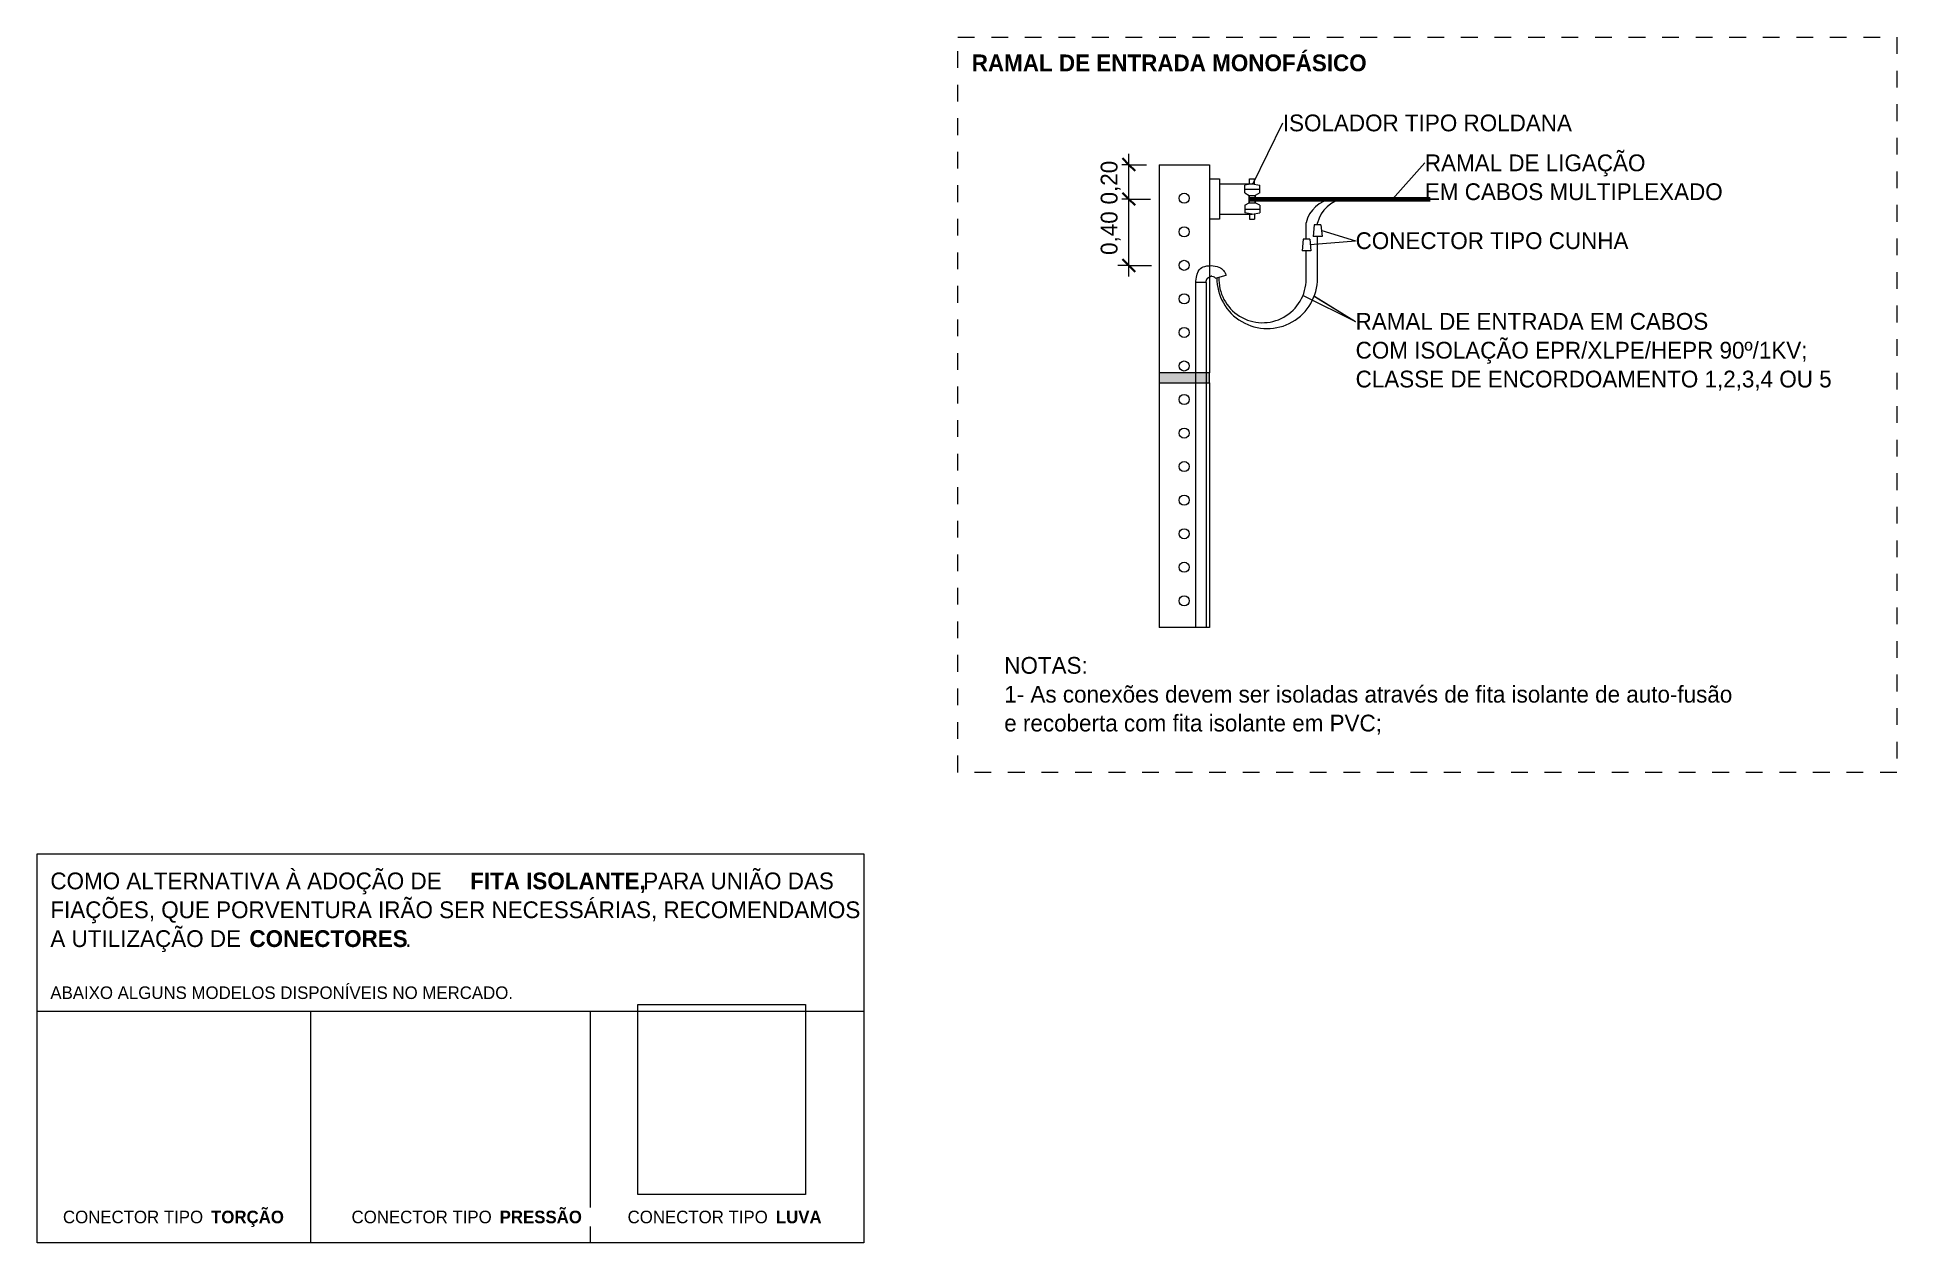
# Model space of a CAD drawing. Header units: metres. Extents: x 4 to 151, y -16 to 34.
# Drawn here: x 71.87 to 82.95, y -1.34 to 5.85 of the extents above; entities that cross this region are included whole.
import ezdxf

# ---------------------------------------------------------------- set-up
doc = ezdxf.new("R2010")
doc.units = ezdxf.units.M
doc.linetypes.add('Overhead', pattern=[0.003969, 0.002381, -0.001587])
doc.linetypes.add('Tracejada', pattern=[0.00635, 0.003175, -0.003175])
for name, color, linetype, lineweight in [('A-ANNO-DIMS', 7, 'Continuous', 9), ('A-ANNO-DIMS-50', 7, 'Continuous', 9), ('A-DETL', 7, 'Continuous', 9), ('A-DETL-GENF', 7, 'Continuous', 9), ('A-DETL-WIDE', 7, 'Continuous', 70), ('A-FLOR-OVHD', 7, 'Overhead', 9), ('G-ANNO-REFR', 7, 'Tracejada', 9), ('G-ANNO-TEXT', 7, 'Continuous', 9)]:
    doc.layers.add(name, color=color, linetype=linetype, lineweight=lineweight)
doc.layers.add('A-DETL-THIN', color=7, linetype='Continuous', lineweight=20, true_color=0xc0c0c0)
doc.styles.add('Century Gothic', font='GOTHIC.TTF', dxfattribs={"height": 0.1})
doc.styles.add('Century Gothic_1', font='GOTHIC.TTF', dxfattribs={"height": 0.075})
doc.styles.add('Century Gothic_B', font='GOTHICB.TTF', dxfattribs={"height": 0.1})
doc.styles.add('Century Gothic_B_1', font='GOTHICB.TTF', dxfattribs={"height": 0.075})
doc.dimstyles.new('Diagonal_-_2_0mm_Century_Gothic', dxfattribs={"dimscale": 0.3048, "dimtxt": 0.104417, "dimasz": 0.246063, "dimexe": 0.213255, "dimexo": 0.738189, "dimgap": 0.131234, "dimtad": 1, "dimrnd": 0.01, "dimzin": 0, "dimdsep": 46, "dimtxsty": 'Century Gothic', "dimblk1": 'OBLIQUE', "dimblk2": 'OBLIQUE', "dimsah": 1, "dimcen": 0.09, "dimdle": 0.213255, "dimazin": 0, "dimtfac": 1, "dimtdec": 4, "dimtix": 1, "dimtmove": 0, "dimatfit": 3, "dimfxl": 1, "dimtvp": 1, "dimtfill": 1, "dimtolj": 1, "dimtzin": 0, "dimarcsym": 2})
picture_1 = doc.add_image_def('image1.jpeg', size_in_pixel=(211, 239))

msp = doc.modelspace()

# ---------------------------------------------------------------- texts
at = {"layer": 'G-ANNO-TEXT', "attachment_point": 1, "bg_fill": 3, "box_fill_scale": 1.25, "bg_fill_color": 256, "bg_fill_true_color": 13158600, "bg_fill_transparency": 0}
for s, insert, char_height, width, style in [('RAMAL DE ENTRADA MONOFÁSICO', (77.438, 5.746), 0.1, 2.91013, 'Century Gothic_B'), ('CONECTOR TIPO ', (72.019, -1.147), 0.075, 1.07025, 'Century Gothic_1'), ('CONECTOR TIPO ', (73.74, -1.147), 0.075, 1.07025, 'Century Gothic_1'), ('CONECTOR TIPO ', (75.386, -1.147), 0.075, 1.07025, 'Century Gothic_1')]:
    msp.add_mtext(s, dxfattribs=dict(at, insert=insert, char_height=char_height, width=width, style=style))
at = {"layer": 'G-ANNO-TEXT', "char_height": 0.1, "attachment_point": 1}
for s, insert, width, style in [('ISOLADOR TIPO ROLDANA', (79.293, 5.388), 2.1365, 'Century Gothic'), ('RAMAL DE LIGAÇÃO', (80.14, 5.15), 1.69156, 'Century Gothic'), ('EM CABOS MULTIPLEXADO', (80.14, 4.978), 2.1846, 'Century Gothic'), ('CONECTOR TIPO CUNHA', (79.727, 4.686), 2.04831, 'Century Gothic'), ('RAMAL DE ENTRADA EM CABOS', (79.727, 4.205), 2.59747, 'Century Gothic'), ('COM ISOLAÇÃO EPR/XLPE/HEPR 90º/1KV;', (79.727, 4.033), 3.40316, 'Century Gothic'), ('CLASSE DE ENCORDOAMENTO 1,2,3,4 OU 5', (79.727, 3.861), 3.54346, 'Century Gothic'), ('NOTAS:', (77.632, 2.154), 0.59325, 'Century Gothic'), ('1- As conexões devem ser isoladas através de fita isolante de auto-fusão', (77.632, 1.982), 6.08481, 'Century Gothic'), ('e recoberta com fita isolante em PVC;', (77.632, 1.81), 3.21477, 'Century Gothic'), ('COMO ALTERNATIVA À ADOÇÃO DE ', (71.944, 0.869), 3.03439, 'Century Gothic'), ('PARA UNIÃO DAS ', (75.479, 0.869), 1.45907, 'Century Gothic'), ('FITA ISOLANTE, ', (74.447, 0.869), 1.25063, 'Century Gothic_B'), ('FIAÇÕES, QUE PORVENTURA IRÃO SER NECESSÁRIAS, RECOMENDAMOS ', (71.944, 0.697), 5.87236, 'Century Gothic'), ('A UTILIZAÇÃO DE ', (71.944, 0.525), 1.43903, 'Century Gothic'), ('CONECTORES', (73.131, 0.525), 1.12637, 'Century Gothic_B'), ('. ', (74.06, 0.525), 0.09219, 'Century Gothic')]:
    msp.add_mtext(s, dxfattribs=dict(at, insert=insert, width=width, style=style))

# ---------------------------------------------------------------- blocks, each defined once
blk = doc.blocks.new('DIMBLOCK1-ENERGISA - RAMAL DE ENTRADA MONO')
at = {"layer": 'A-ANNO-DIMS-50', "lineweight": 35}
for p, q in [((78.375, 5.089), (78.338, 5.127)), ((78.375, 5.089), (78.413, 5.052)), ((78.375, 4.884), (78.338, 4.922)), ((78.375, 4.884), (78.413, 4.847))]:
    blk.add_line(p, q, dxfattribs=at)
at = {"layer": 'A-ANNO-DIMS-50'}
for p, q in [((78.375, 4.819), (78.375, 5.154)), ((78.375, 5.089), (78.31, 5.089)), ((78.375, 5.089), (78.48, 5.089)), ((78.375, 4.884), (78.31, 4.884)), ((78.375, 4.884), (78.472, 4.884))]:
    blk.add_line(p, q, dxfattribs=at)
at = {"layer": 'A-ANNO-DIMS-50', "color": 0, "insert": (78.207, 4.852), "char_height": 0.1, "width": 0.32419, "attachment_point": 1, "rotation": 90, "line_spacing_factor": 0.984502, "style": 'Century Gothic', "bg_fill": 3, "box_fill_scale": 1.25, "bg_fill_color": 256, "bg_fill_true_color": 13158600, "bg_fill_transparency": 0}
blk.add_mtext('0,20', dxfattribs=at)
blk = doc.blocks.new('_Oblique')
at = {"color": 0, "linetype": 'ByBlock', "lineweight": -2}
blk.add_line((-0.5, -0.5), (0.5, 0.5), dxfattribs=at)
blk = doc.blocks.new('DIMBLOCK2-ENERGISA - RAMAL DE ENTRADA MONO')
at = {"layer": 'A-ANNO-DIMS-50'}
for p, q in [((78.375, 4.884), (78.31, 4.884)), ((78.375, 4.422), (78.375, 4.949)), ((78.375, 4.884), (78.504, 4.884)), ((78.375, 4.487), (78.31, 4.487)), ((78.375, 4.487), (78.51, 4.487))]:
    blk.add_line(p, q, dxfattribs=at)
at = {"layer": 'A-ANNO-DIMS-50', "lineweight": 35}
for p, q in [((78.375, 4.884), (78.338, 4.922)), ((78.375, 4.884), (78.413, 4.847)), ((78.375, 4.487), (78.338, 4.525)), ((78.375, 4.487), (78.413, 4.45))]:
    blk.add_line(p, q, dxfattribs=at)
at = {"layer": 'A-ANNO-DIMS-50', "color": 0, "insert": (78.207, 4.551), "char_height": 0.1, "width": 0.32419, "attachment_point": 1, "rotation": 90, "line_spacing_factor": 0.984502, "style": 'Century Gothic', "bg_fill": 3, "box_fill_scale": 1.25, "bg_fill_color": 256, "bg_fill_true_color": 13158600, "bg_fill_transparency": 0}
blk.add_mtext('0,40', dxfattribs=at)

# ---------------------------------------------------------------- hatches: boundary and pattern name
at = {"layer": 'A-DETL-GENF', "true_color": 0xc0c0c0}
msp.add_hatch(color=9, dxfattribs=at).paths.add_polyline_path([(78.855, 3.789), (78.855, 3.849), (78.555, 3.849), (78.555, 3.789)])

# ---------------------------------------------------------------- linework, layer by layer
at = {"layer": 'A-DETL'}
for p, q in [((78.555, 5.089), (78.555, 3.849)), ((78.555, 5.089), (78.855, 5.089)), ((78.855, 5.089), (78.855, 4.119)), ((78.855, 5.004), (78.915, 5.004)), ((78.915, 5.004), (78.915, 4.764)), ((79.095, 4.974), (79.095, 5.004)), ((79.095, 5.004), (79.125, 5.004)), ((79.125, 4.971), (79.125, 5.004)), ((78.915, 4.974), (79.11, 4.974)), ((79.11, 4.974), (79.066, 4.966)), ((79.066, 4.921), (79.066, 4.966)), ((79.066, 4.944), (79.155, 4.944)), ((79.066, 4.921), (79.092, 4.906)), ((79.092, 4.906), (79.092, 4.862)), ((79.092, 4.862), (79.092, 4.906)), ((79.092, 4.906), (79.129, 4.906)), ((79.11, 4.974), (79.155, 4.966)), ((79.155, 4.921), (79.129, 4.906)), ((79.129, 4.906), (79.129, 4.862)), ((79.129, 4.862), (79.129, 4.906)), ((79.155, 4.921), (79.155, 4.966)), ((78.915, 4.794), (79.11, 4.794)), ((79.066, 4.847), (79.092, 4.862)), ((79.066, 4.847), (79.066, 4.802)), ((79.066, 4.824), (79.155, 4.824)), ((79.11, 4.794), (79.066, 4.802)), ((79.092, 4.862), (79.129, 4.862)), ((79.095, 4.794), (79.095, 4.764)), ((79.11, 4.794), (79.155, 4.802)), ((79.125, 4.797), (79.125, 4.764)), ((79.155, 4.847), (79.129, 4.862)), ((79.155, 4.847), (79.155, 4.802)), ((78.915, 4.764), (78.855, 4.764)), ((79.095, 4.764), (79.125, 4.764)), ((78.775, 2.329), (78.775, 4.394)), ((78.835, 4.387), (78.775, 4.387)), ((78.835, 4.387), (78.835, 2.329)), ((78.855, 4.419), (78.855, 3.849)), ((78.892, 4.413), (78.955, 4.43)), ((78.855, 3.849), (78.555, 3.849)), ((78.555, 3.849), (78.555, 3.789)), ((78.555, 3.789), (78.555, 2.329)), ((78.555, 3.789), (78.855, 3.789)), ((78.855, 3.789), (78.855, 3.849)), ((78.855, 3.789), (78.855, 2.329)), ((78.855, 2.329), (78.555, 2.329)), ((71.865, 0.981), (76.795, 0.981)), ((71.865, -1.339), (71.865, 0.981)), ((76.795, 0.981), (76.795, -1.339)), ((71.865, 0.042), (76.795, 0.042)), ((73.495, 0.042), (73.495, -1.339)), ((75.165, -1.339), (75.165, 0.042)), ((76.795, -1.339), (71.865, -1.339))]:
    msp.add_line(p, q, dxfattribs=at)
at = {"layer": 'A-DETL', "color": 1, "lineweight": 20, "true_color": 0xff0000}
for p, q in [((79.432, 4.645), (79.432, 4.743)), ((79.432, 4.407), (79.432, 4.575))]:
    msp.add_line(p, q, dxfattribs=at)
at = {"layer": 'A-DETL', "color": 5, "lineweight": 20, "true_color": 0x0000ff}
for p, q in [((79.5, 4.73), (79.5, 4.743)), ((79.5, 4.412), (79.5, 4.66))]:
    msp.add_line(p, q, dxfattribs=at)
at = {"layer": 'A-DETL'}
for centre in [(78.705, 4.889), (78.705, 4.689), (78.705, 4.489), (78.705, 4.289), (78.705, 4.089), (78.705, 3.889), (78.705, 3.689), (78.705, 3.489), (78.705, 3.289), (78.705, 3.089), (78.705, 2.889), (78.705, 2.689), (78.705, 2.489)]:
    msp.add_circle(centre, 0.03, dxfattribs=at)
at = {"layer": 'A-DETL', "color": 1, "lineweight": 20, "true_color": 0xff0000}
for centre, radius, start, end in [((79.612, 4.701), 0.185, 96.7925, 167.0489), ((79.172, 4.407), 0.26, 177.3416, 360)]:
    msp.add_arc(centre, radius, start, end, dxfattribs=at)
at = {"layer": 'A-DETL', "color": 5, "lineweight": 20, "true_color": 0x0000ff}
for centre, radius, start, end in [((79.681, 4.701), 0.185, 96.7925, 167.0489), ((79.2, 4.412), 0.3, 179.3386, 0)]:
    msp.add_arc(centre, radius, start, end, dxfattribs=at)
at = {"layer": 'A-DETL'}
msp.add_open_spline([(78.775, 4.394), (78.781, 4.465), (78.826, 4.486), (78.876, 4.489), (78.92, 4.479), (78.943, 4.456), (78.951, 4.442), (78.955, 4.43)], degree=3, knots=[0, 0, 0, 0, 0.1713754, 0.3163398, 0.4435969, 0.5370175, 0.5982988, 0.5982988, 0.5982988, 0.5982988], dxfattribs=at)
for points, degree in [([(78.835, 4.387), (78.838, 4.413), (78.855, 4.419)], 2), ([(78.87, 4.425), (78.855, 4.419)], 1), ([(78.87, 4.425), (78.884, 4.423), (78.887, 4.419), (78.892, 4.413)], 3)]:
    msp.add_open_spline(points, degree=degree, dxfattribs=at)
at = {"layer": 'A-DETL-THIN'}
for p, q in [((79.48, 4.73), (79.474, 4.66)), ((79.527, 4.66), (79.474, 4.66)), ((79.52, 4.73), (79.48, 4.73)), ((79.52, 4.73), (79.527, 4.66)), ((79.414, 4.645), (79.408, 4.575)), ((79.46, 4.575), (79.408, 4.575)), ((79.454, 4.645), (79.414, 4.645)), ((79.454, 4.645), (79.46, 4.575))]:
    msp.add_line(p, q, dxfattribs=at)
at = {"layer": 'A-DETL-WIDE'}
msp.add_line((79.092, 4.884), (80.172, 4.884), dxfattribs=at)
at = {"layer": 'A-FLOR-OVHD'}
for p, q in [((77.355, 5.849), (82.954, 5.849)), ((77.355, 1.466), (77.355, 5.849)), ((82.954, 5.849), (82.954, 1.466)), ((82.954, 1.466), (77.355, 1.466))]:
    msp.add_line(p, q, dxfattribs=at)
at = {"layer": 'G-ANNO-TEXT'}
for p, q in [((79.115, 4.972), (79.293, 5.338)), ((79.946, 4.884), (80.14, 5.1)), ((79.525, 4.696), (79.727, 4.636)), ((79.457, 4.614), (79.727, 4.636)), ((79.457, 4.614), (79.727, 4.636)), ((79.457, 4.614), (79.727, 4.636)), ((79.414, 4.309), (79.727, 4.155)), ((79.414, 4.309), (79.727, 4.155)), ((79.48, 4.306), (79.727, 4.155)), ((79.481, 4.306), (79.727, 4.155))]:
    msp.add_line(p, q, dxfattribs=at)

msp.set_redraw_order([(e.dxf.handle, doc.entitydb.next_handle()) for e in msp.query("TEXT MTEXT ATTDEF DIMENSION ARC_DIMENSION")])  # texts and dimensions are drawn at this point

# ---------------------------------------------------------------- pictures from other files: only their frames are drawn
at = {"layer": 'G-ANNO-REFR'}
image = msp.add_image(picture_1, insert=(75.447, -1.05), size_in_units=(1, 1.133), dxfattribs=at)
image.dxf.flags = 7

# ---------------------------------------------------------------- next in the draw order: texts
at = {"layer": 'G-ANNO-TEXT', "char_height": 0.075, "attachment_point": 1, "bg_fill": 3, "box_fill_scale": 1.25, "bg_fill_color": 256, "bg_fill_true_color": 13158600, "bg_fill_transparency": 0}
for s, insert, width, style in [('ABAIXO ALGUNS MODELOS DISPONÍVEIS NO MERCADO.', (71.944, 0.19), 3.47131, 'Century Gothic_1'), ('TORÇÃO', (72.902, -1.147), 0.54114, 'Century Gothic_B_1'), ('PRESSÃO', (74.623, -1.147), 0.55717, 'Century Gothic_B_1'), ('LUVA', (76.27, -1.147), 0.32067, 'Century Gothic_B_1')]:
    msp.add_mtext(s, dxfattribs=dict(at, insert=insert, width=width, style=style))

# ---------------------------------------------------------------- next in the draw order: dimensions: what is measured, and where the dimension line sits
at = {"layer": 'A-ANNO-DIMS'}
dim = msp.add_linear_dim(base=(78.37529, 5.08908), p1=(78.69734, 4.88412), p2=(78.70535, 5.08908), angle=90, dimstyle='Diagonal_-_2_0mm_Century_Gothic', override={"dimpost": '<>', "dimfxl": 0.205119}, dxfattribs=at)
dim.commit()
dim.dimension.update_dxf_attribs({"geometry": 'DIMBLOCK1-ENERGISA - RAMAL DE ENTRADA MONO', "text_midpoint": (78.28277, 4.9866)})

# ---------------------------------------------------------------- next in the draw order: dimensions: what is measured, and where the dimension line sits
dim = msp.add_linear_dim(base=(78.375, 4.884), p1=(78.735, 4.487), p2=(78.729, 4.884), angle=90, dimstyle='Diagonal_-_2_0mm_Century_Gothic', override={"dimpost": '<>', "dimfxl": 0.396964}, dxfattribs=at)
dim.commit()
dim.dimension.update_dxf_attribs({"geometry": 'DIMBLOCK2-ENERGISA - RAMAL DE ENTRADA MONO', "text_midpoint": (78.283, 4.686)})

doc.saveas('drawing.dxf')
